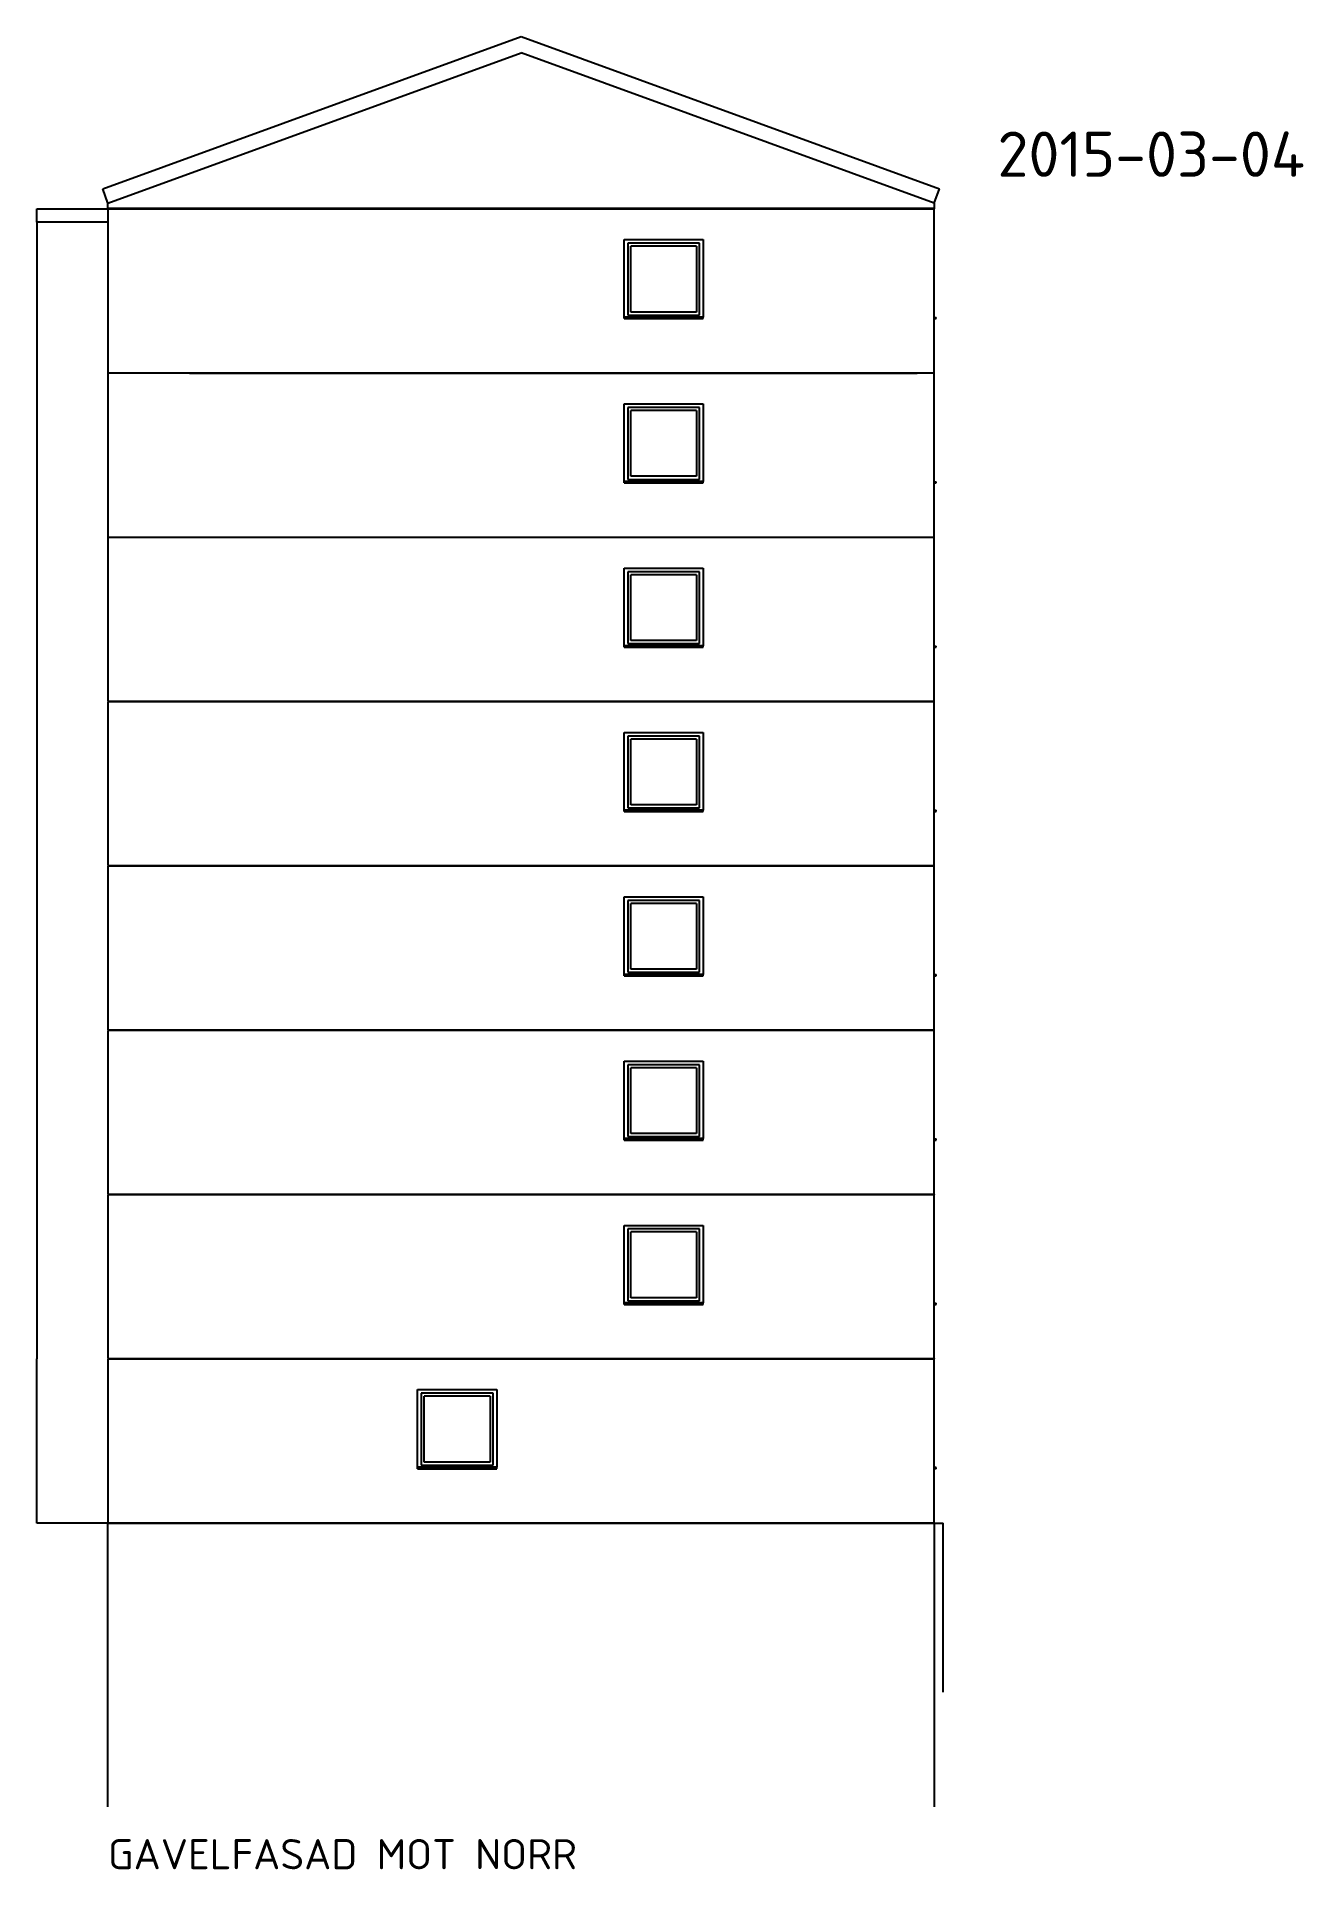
# Model space of a CAD drawing. Header units: millimetres. Extents: x 48 to 4070, y 10 to 629.
# Drawn here: x 3651 to 4070, y 10 to 616 of the extents above; entities that cross this region are included whole.
import ezdxf
from ezdxf.xclip import XClip

# ---------------------------------------------------------------- set-up
doc = ezdxf.new("R2010")
doc.units = ezdxf.units.MM
doc.header["$MEASUREMENT"] = 0
doc.header["$XCLIPFRAME"] = 0
for name, color, linetype in [('A--------P-', 7, 'Continuous'), ('A-01SC-----Ytterväggar2', 7, 'Continuous'), ('A1', 1, 'Continuous')]:
    doc.layers.add(name, color=color, linetype=linetype)
doc.layers.add('A-------K-N', color=5, linetype='Continuous', lineweight=0)
doc.styles.add('ISO', font='isocpeur_1.ttf')

msp = doc.modelspace()

# ---------------------------------------------------------------- texts
at = {"layer": 'A--------P-', "insert": (3674.830035439643, 9.637670053783884), "char_height": 10, "attachment_point": 7, "style": 'ISO'}
msp.add_mtext('\\A1;{\\fISOCPEUR|b0|i0|c0|p34;GAVELFASAD MOT NORR}', dxfattribs=at)
at = {"layer": 'A-------K-N', "insert": (3969.228305629675, 570.0186849545851), "char_height": 15, "attachment_point": 7, "style": 'ISO'}
msp.add_mtext('\\A1;{\\fISOCPEUR|b0|i0|c0|p34;2015-03-04}', dxfattribs=at)

# ---------------------------------------------------------------- blocks, each defined once
blk = doc.blocks.new('Drawing_4_4', base_point=(3678.292276052545, 68.26124447822558))
at = {"layer": 'A-01SC-----Ytterväggar2'}
for p, q in [((3674.83003200747, 555.0612458178937), (3651.230035439643, 555.0612458178937)), ((3651.230035439643, 555.0612458178937), (3651.230035439643, 505.0612416925251)), ((3651.230035439643, 505.0612416925251), (3651.230035439643, 450.6612464957228)), ((3700.030034855134, 505.0612416925251), (3700.030034855134, 505.1612486345439)), ((3700.030034855134, 504.9612434832116), (3700.030034855134, 505.0612416925251)), ((3651.230035439643, 450.6612464957228), (3651.230035439643, 396.261242566215)), ((3700.030034855134, 450.6612464957228), (3700.030034855134, 450.7612447050361)), ((3700.030034855134, 450.5612482864092), (3700.030034855134, 450.6612464957228)), ((3651.230035439643, 396.261242566215), (3651.230035439643, 341.8612473694126)), ((3700.030034855134, 396.261242566215), (3700.030034855134, 396.3612407755284)), ((3700.030034855134, 396.1612443569016), (3700.030034855134, 396.261242566215)), ((3651.230035439643, 341.8612473694126), (3651.230035439643, 287.4612434399049)), ((3700.030034855134, 341.8612473694126), (3700.030034855134, 341.9612455787261)), ((3700.030034855134, 341.7612404273939), (3700.030034855134, 341.8612473694126)), ((3651.230035439643, 287.4612434399049), (3651.230035439643, 233.0612482431026)), ((3700.030034855134, 287.4612434399049), (3700.030034855134, 287.5612416492183)), ((3700.030034855134, 287.3612452305915), (3700.030034855134, 287.4612434399049)), ((3651.230035439643, 233.0612482431026), (3651.230035439643, 178.6612443135948)), ((3700.030034855134, 233.0612482431026), (3700.030034855134, 233.161246452416)), ((3700.030034855134, 232.9612413010837), (3700.030034855134, 233.0612482431026)), ((3651.230035439643, 124.2612403840871), (3651.230035439643, 178.6612443135948)), ((3699.092273287837, 178.6612443135948), (3700.030034855134, 178.6612443135948)), ((3699.092273287837, 178.6612443135948), (3699.092273287837, 178.5612461042814)), ((3700.030034855134, 178.6612443135948), (3700.030034855134, 178.7612425229082)), ((3674.83003200747, 124.2612403840871), (3651.230035439643, 124.2612403840871)), ((3699.092273287837, 124.3612473261059), (3699.092273287837, 124.2612403840871))]:
    blk.add_line(p, q, dxfattribs=at)
at = {"layer": 'A1'}
for p, q in [((3673.119932510901, 566.0422822585078), (3811.561152658411, 616.4307695154383)), ((3811.561152658411, 616.4307695154383), (3950.00237280592, 566.0422822585078)), ((3674.83003200747, 561.3438247825751), (3811.561152658411, 611.109879730797)), ((3948.29227330935, 561.3438247825751), (3811.561152658411, 611.109879730797)), ((3674.83003200747, 561.3438247825751), (3673.119932510901, 566.0422822585078)), ((3948.29227330935, 561.3438247825751), (3950.00237280592, 566.0422822585078)), ((3651.230035439643, 559.461245622033), (3695.030037062409, 559.461245622033)), ((3651.230035439643, 555.0612458178937), (3651.230035439643, 559.461245622033)), ((3674.83003200747, 559.5612438313462), (3674.83003200747, 561.3438247825751)), ((3674.83003200747, 559.461245622033), (3674.83003200747, 559.5612438313462)), ((3948.29227330935, 559.5612438313462), (3674.83003200747, 559.5612438313462)), ((3674.83003200747, 559.3612474127194), (3674.83003200747, 505.1612486345439)), ((3948.29227330935, 559.3612474127194), (3674.83003200747, 559.3612474127194)), ((3680.430036521487, 559.461245622033), (3680.430036521487, 559.5612438313462)), ((3695.030037062409, 559.461245622033), (3695.030037062409, 559.5612438313462)), ((3695.030037062409, 559.3612474127194), (3695.030037062409, 559.461245622033)), ((3942.692277528039, 559.3612474127194), (3942.692277528039, 559.461245622033)), ((3942.692277528039, 559.461245622033), (3948.29227330935, 559.461245622033)), ((3948.29227330935, 561.3438247825751), (3948.29227330935, 559.5612438313462)), ((3948.29227330935, 559.5612438313462), (3948.29227330935, 559.461245622033)), ((3948.29227330935, 559.3612474127194), (3948.29227330935, 559.461245622033)), ((3948.29227330935, 505.1612486345439), (3948.29227330935, 559.3612474127194)), ((3845.643932428656, 549.2612448852501), (3871.843934834864, 549.2612448852501)), ((3845.643932428656, 548.0612401753729), (3845.643932428656, 549.2612448852501)), ((3845.643932428656, 524.2612471889186), (3845.643932428656, 548.0612401753729)), ((3846.843937138533, 548.0612401753729), (3846.843937138533, 524.2612471889186)), ((3870.643938857692, 548.0612401753729), (3846.843937138533, 548.0612401753729)), ((3847.843936697078, 525.2612467474637), (3847.843936697078, 547.0612406168278)), ((3869.643939299147, 547.0612406168278), (3847.843936697078, 547.0612406168278)), ((3869.643939299147, 547.0612406168278), (3869.643939299147, 525.2612467474637)), ((3870.643938857692, 524.2612471889186), (3870.643938857692, 548.0612401753729)), ((3871.843934834864, 549.2612448852501), (3871.843934834864, 548.0612401753729)), ((3871.843934834864, 548.0612401753729), (3871.843934834864, 524.2612471889186)), ((3845.643932428656, 523.5612422583138), (3845.643932428656, 524.2612471889186)), ((3845.643932428656, 523.5612422583138), (3845.643932428656, 523.5297957862382)), ((3871.843934834864, 523.5612422583138), (3845.643932428656, 523.5612422583138)), ((3845.643932428656, 523.5297957862382), (3871.843934834864, 523.5297957862382)), ((3845.643932428656, 523.0612424790413), (3845.643932428656, 523.5297957862382)), ((3845.643932428656, 523.0612424790413), (3871.843934834864, 523.0612424790413)), ((3846.843937138533, 524.2612471889186), (3870.643938857692, 524.2612471889186)), ((3869.643939299147, 525.2612467474637), (3847.843936697078, 525.2612467474637)), ((3871.843934834864, 524.2612471889186), (3871.843934834864, 523.5612422583138)), ((3871.843934834864, 523.5297957862382), (3871.843934834864, 523.5612422583138)), ((3871.843934834864, 523.0612424790413), (3871.843934834864, 523.5297957862382)), ((3948.29227330935, 523.5088372933247), (3948.892280030642, 523.4773908212491)), ((3948.29227330935, 523.0612424790413), (3948.892280030642, 523.0612424790413)), ((3948.892280030642, 523.0612424790413), (3948.892280030642, 523.4773908212491)), ((3674.83003200747, 505.1612486345439), (3948.29227330935, 505.1612486345439)), ((3674.83003200747, 504.9612434832116), (3674.83003200747, 450.7612447050361)), ((3948.29227330935, 504.9612434832116), (3674.83003200747, 504.9612434832116)), ((3701.830037553598, 505.1612486345439), (3701.830037553598, 505.0612416925251)), ((3701.830037553598, 505.0612416925251), (3942.692277528039, 505.0612416925251)), ((3942.692277528039, 505.0612416925251), (3942.692277528039, 505.1612486345439)), ((3942.692277528039, 504.9612434832116), (3942.692277528039, 505.0612416925251)), ((3948.29227330935, 505.0612416925251), (3948.29227330935, 505.1612486345439)), ((3948.29227330935, 504.9612434832116), (3948.29227330935, 505.0612416925251)), ((3948.29227330935, 450.7612447050361), (3948.29227330935, 504.9612434832116)), ((3845.643932428656, 494.8612409557424), (3871.843934834864, 494.8612409557424)), ((3845.643932428656, 493.6612449785705), (3845.643932428656, 494.8612409557424)), ((3845.643932428656, 469.8612432594108), (3845.643932428656, 493.6612449785705)), ((3846.843937138533, 493.6612449785705), (3846.843937138533, 469.8612432594108)), ((3870.643938857692, 493.6612449785705), (3846.843937138533, 493.6612449785705)), ((3847.843936697078, 470.8612428179559), (3847.843936697078, 492.6612454200254)), ((3869.643939299147, 492.6612454200254), (3847.843936697078, 492.6612454200254)), ((3869.643939299147, 492.6612454200254), (3869.643939299147, 470.8612428179559)), ((3870.643938857692, 469.8612432594108), (3870.643938857692, 493.6612449785705)), ((3871.843934834864, 494.8612409557424), (3871.843934834864, 493.6612449785705)), ((3871.843934834864, 493.6612449785705), (3871.843934834864, 469.8612432594108)), ((3845.643932428656, 469.1612470615114), (3845.643932428656, 469.8612432594108)), ((3845.643932428656, 469.1612470615114), (3845.643932428656, 469.1298005894359)), ((3871.843934834864, 469.1612470615114), (3845.643932428656, 469.1612470615114)), ((3845.643932428656, 469.1298005894359), (3871.843934834864, 469.1298005894359)), ((3845.643932428656, 468.6612472822389), (3845.643932428656, 469.1298005894359)), ((3845.643932428656, 468.6612472822389), (3871.843934834864, 468.6612472822389)), ((3846.843937138533, 469.8612432594108), (3870.643938857692, 469.8612432594108)), ((3869.643939299147, 470.8612428179559), (3847.843936697078, 470.8612428179559)), ((3871.843934834864, 469.8612432594108), (3871.843934834864, 469.1612470615114)), ((3871.843934834864, 469.1298005894359), (3871.843934834864, 469.1612470615114)), ((3871.843934834864, 468.6612472822389), (3871.843934834864, 469.1298005894359)), ((3948.29227330935, 469.108833363817), (3948.892280030642, 469.0773956244468)), ((3948.29227330935, 468.6612472822389), (3948.892280030642, 468.6612472822389)), ((3948.892280030642, 468.6612472822389), (3948.892280030642, 469.0773956244468)), ((3674.83003200747, 450.7612447050361), (3948.29227330935, 450.7612447050361)), ((3674.83003200747, 450.5612482864092), (3674.83003200747, 396.3612407755284)), ((3948.29227330935, 450.5612482864092), (3674.83003200747, 450.5612482864092)), ((3701.830037553598, 450.7612447050361), (3701.830037553598, 450.6612464957228)), ((3701.830037553598, 450.6612464957228), (3942.692277528039, 450.6612464957228)), ((3942.692277528039, 450.6612464957228), (3942.692277528039, 450.7612447050361)), ((3942.692277528039, 450.5612482864092), (3942.692277528039, 450.6612464957228)), ((3948.29227330935, 450.6612464957228), (3948.29227330935, 450.7612447050361)), ((3948.29227330935, 450.5612482864092), (3948.29227330935, 450.6612464957228)), ((3948.29227330935, 396.3612407755284), (3948.29227330935, 450.5612482864092)), ((3845.643932428656, 440.46124575894), (3871.843934834864, 440.46124575894)), ((3845.643932428656, 439.2612410490627), (3845.643932428656, 440.46124575894)), ((3845.643932428656, 415.4612480626085), (3845.643932428656, 439.2612410490627)), ((3846.843937138533, 439.2612410490627), (3846.843937138533, 415.4612480626085)), ((3870.643938857692, 439.2612410490627), (3846.843937138533, 439.2612410490627)), ((3847.843936697078, 416.4612476211536), (3847.843936697078, 438.2612414905176)), ((3869.643939299147, 438.2612414905176), (3847.843936697078, 438.2612414905176)), ((3869.643939299147, 438.2612414905176), (3869.643939299147, 416.4612476211536)), ((3870.643938857692, 415.4612480626085), (3870.643938857692, 439.2612410490627)), ((3871.843934834864, 440.46124575894), (3871.843934834864, 439.2612410490627)), ((3871.843934834864, 439.2612410490627), (3871.843934834864, 415.4612480626085)), ((3845.643932428656, 414.7612431320038), (3845.643932428656, 415.4612480626085)), ((3845.643932428656, 414.7612431320038), (3845.643932428656, 414.7297966599281)), ((3871.843934834864, 414.7612431320038), (3845.643932428656, 414.7612431320038)), ((3845.643932428656, 414.7297966599281), (3871.843934834864, 414.7297966599281)), ((3845.643932428656, 414.2612433527312), (3845.643932428656, 414.7297966599281)), ((3845.643932428656, 414.2612433527312), (3871.843934834864, 414.2612433527312)), ((3846.843937138533, 415.4612480626085), (3870.643938857692, 415.4612480626085)), ((3869.643939299147, 416.4612476211536), (3847.843936697078, 416.4612476211536)), ((3871.843934834864, 415.4612480626085), (3871.843934834864, 414.7612431320038)), ((3871.843934834864, 414.7297966599281), (3871.843934834864, 414.7612431320038)), ((3871.843934834864, 414.2612433527312), (3871.843934834864, 414.7297966599281)), ((3948.29227330935, 414.7088381670147), (3948.892280030642, 414.677391694939)), ((3948.29227330935, 414.2612433527312), (3948.892280030642, 414.2612433527312)), ((3948.892280030642, 414.2612433527312), (3948.892280030642, 414.677391694939)), ((3674.83003200747, 396.3612407755284), (3948.29227330935, 396.3612407755284)), ((3674.83003200747, 396.1612443569016), (3674.83003200747, 341.9612455787261)), ((3948.29227330935, 396.1612443569016), (3674.83003200747, 396.1612443569016)), ((3701.830037553598, 396.3612407755284), (3701.830037553598, 396.261242566215)), ((3701.830037553598, 396.261242566215), (3942.692277528039, 396.261242566215)), ((3942.692277528039, 396.261242566215), (3942.692277528039, 396.3612407755284)), ((3942.692277528039, 396.1612443569016), (3942.692277528039, 396.261242566215)), ((3948.29227330935, 396.261242566215), (3948.29227330935, 396.3612407755284)), ((3948.29227330935, 396.1612443569016), (3948.29227330935, 396.261242566215)), ((3948.29227330935, 341.9612455787261), (3948.29227330935, 396.1612443569016)), ((3845.643932428656, 386.0612418294323), (3871.843934834864, 386.0612418294323)), ((3845.643932428656, 384.8612458522604), (3845.643932428656, 386.0612418294323)), ((3845.643932428656, 361.0612441331007), (3845.643932428656, 384.8612458522604)), ((3846.843937138533, 384.8612458522604), (3846.843937138533, 361.0612441331007)), ((3870.643938857692, 384.8612458522604), (3846.843937138533, 384.8612458522604)), ((3847.843936697078, 362.0612436916458), (3847.843936697078, 383.8612462937153)), ((3869.643939299147, 383.8612462937153), (3847.843936697078, 383.8612462937153)), ((3869.643939299147, 383.8612462937153), (3869.643939299147, 362.0612436916458)), ((3870.643938857692, 361.0612441331007), (3870.643938857692, 384.8612458522604)), ((3871.843934834864, 386.0612418294323), (3871.843934834864, 384.8612458522604)), ((3871.843934834864, 384.8612458522604), (3871.843934834864, 361.0612441331007)), ((3845.643932428656, 360.3612479352014), (3845.643932428656, 361.0612441331007)), ((3845.643932428656, 360.3612479352014), (3845.643932428656, 360.3298014631258)), ((3871.843934834864, 360.3612479352014), (3845.643932428656, 360.3612479352014)), ((3845.643932428656, 360.3298014631258), (3871.843934834864, 360.3298014631258)), ((3845.643932428656, 359.8612481559289), (3845.643932428656, 360.3298014631258)), ((3845.643932428656, 359.8612481559289), (3871.843934834864, 359.8612481559289)), ((3846.843937138533, 361.0612441331007), (3870.643938857692, 361.0612441331007)), ((3869.643939299147, 362.0612436916458), (3847.843936697078, 362.0612436916458)), ((3871.843934834864, 361.0612441331007), (3871.843934834864, 360.3612479352014)), ((3871.843934834864, 360.3298014631258), (3871.843934834864, 360.3612479352014)), ((3871.843934834864, 359.8612481559289), (3871.843934834864, 360.3298014631258)), ((3948.29227330935, 360.3088342375069), (3948.892280030642, 360.2773877654313)), ((3948.29227330935, 359.8612481559289), (3948.892280030642, 359.8612481559289)), ((3948.892280030642, 359.8612481559289), (3948.892280030642, 360.2773877654313)), ((3674.83003200747, 341.9612455787261), (3948.29227330935, 341.9612455787261)), ((3674.83003200747, 341.7612404273939), (3674.83003200747, 287.5612416492183)), ((3948.29227330935, 341.7612404273939), (3674.83003200747, 341.7612404273939)), ((3701.830037553598, 341.9612455787261), (3701.830037553598, 341.8612473694126)), ((3701.830037553598, 341.8612473694126), (3942.692277528039, 341.8612473694126)), ((3942.692277528039, 341.8612473694126), (3942.692277528039, 341.9612455787261)), ((3942.692277528039, 341.7612404273939), (3942.692277528039, 341.8612473694126)), ((3948.29227330935, 341.8612473694126), (3948.29227330935, 341.9612455787261)), ((3948.29227330935, 341.7612404273939), (3948.29227330935, 341.8612473694126)), ((3948.29227330935, 287.5612416492183), (3948.29227330935, 341.7612404273939)), ((3845.643932428656, 331.6612466326299), (3871.843934834864, 331.6612466326299)), ((3845.643932428656, 330.4612419227527), (3845.643932428656, 331.6612466326299)), ((3845.643932428656, 306.661240203593), (3845.643932428656, 330.4612419227527)), ((3846.843937138533, 330.4612419227527), (3846.843937138533, 306.661240203593)), ((3870.643938857692, 330.4612419227527), (3846.843937138533, 330.4612419227527)), ((3847.843936697078, 307.6612484948434), (3847.843936697078, 329.4612423642076)), ((3869.643939299147, 329.4612423642076), (3847.843936697078, 329.4612423642076)), ((3869.643939299147, 329.4612423642076), (3869.643939299147, 307.6612484948434)), ((3870.643938857692, 306.661240203593), (3870.643938857692, 330.4612419227527)), ((3871.843934834864, 331.6612466326299), (3871.843934834864, 330.4612419227527)), ((3871.843934834864, 330.4612419227527), (3871.843934834864, 306.661240203593)), ((3845.643932428656, 305.9612440056936), (3845.643932428656, 306.661240203593)), ((3845.643932428656, 305.9612440056936), (3845.643932428656, 305.9297975336181)), ((3871.843934834864, 305.9612440056936), (3845.643932428656, 305.9612440056936)), ((3845.643932428656, 305.9297975336181), (3871.843934834864, 305.9297975336181)), ((3845.643932428656, 305.4612442264211), (3845.643932428656, 305.9297975336181)), ((3845.643932428656, 305.4612442264211), (3871.843934834864, 305.4612442264211)), ((3846.843937138533, 306.661240203593), (3870.643938857692, 306.661240203593)), ((3869.643939299147, 307.6612484948434), (3847.843936697078, 307.6612484948434)), ((3871.843934834864, 306.661240203593), (3871.843934834864, 305.9612440056936)), ((3871.843934834864, 305.9297975336181), (3871.843934834864, 305.9612440056936)), ((3871.843934834864, 305.4612442264211), (3871.843934834864, 305.9297975336181)), ((3948.29227330935, 305.9088390407046), (3948.892280030642, 305.877392568629)), ((3948.29227330935, 305.4612442264211), (3948.892280030642, 305.4612442264211)), ((3948.892280030642, 305.4612442264211), (3948.892280030642, 305.877392568629)), ((3674.83003200747, 287.5612416492183), (3948.29227330935, 287.5612416492183)), ((3674.83003200747, 287.3612452305915), (3674.83003200747, 233.161246452416)), ((3948.29227330935, 287.3612452305915), (3674.83003200747, 287.3612452305915)), ((3701.830037553598, 287.5612416492183), (3701.830037553598, 287.4612434399049)), ((3701.830037553598, 287.4612434399049), (3942.692277528039, 287.4612434399049)), ((3942.692277528039, 287.4612434399049), (3942.692277528039, 287.5612416492183)), ((3942.692277528039, 287.3612452305915), (3942.692277528039, 287.4612434399049)), ((3948.29227330935, 287.4612434399049), (3948.29227330935, 287.5612416492183)), ((3948.29227330935, 287.3612452305915), (3948.29227330935, 287.4612434399049)), ((3948.29227330935, 233.161246452416), (3948.29227330935, 287.3612452305915)), ((3845.643932428656, 277.2612427031223), (3871.843934834864, 277.2612427031223)), ((3845.643932428656, 276.0612467259503), (3845.643932428656, 277.2612427031223)), ((3845.643932428656, 252.2612450067907), (3845.643932428656, 276.0612467259503)), ((3846.843937138533, 276.0612467259503), (3846.843937138533, 252.2612450067907)), ((3870.643938857692, 276.0612467259503), (3846.843937138533, 276.0612467259503)), ((3847.843936697078, 253.2612445653357), (3847.843936697078, 275.0612471674052)), ((3869.643939299147, 275.0612471674052), (3847.843936697078, 275.0612471674052)), ((3869.643939299147, 275.0612471674052), (3869.643939299147, 253.2612445653357)), ((3870.643938857692, 252.2612450067907), (3870.643938857692, 276.0612467259503)), ((3871.843934834864, 277.2612427031223), (3871.843934834864, 276.0612467259503)), ((3871.843934834864, 276.0612467259503), (3871.843934834864, 252.2612450067907)), ((3845.643932428656, 251.5612488088913), (3845.643932428656, 252.2612450067907)), ((3845.643932428656, 251.5612488088913), (3845.643932428656, 251.5298023368157)), ((3871.843934834864, 251.5612488088913), (3845.643932428656, 251.5612488088913)), ((3845.643932428656, 251.5298023368157), (3871.843934834864, 251.5298023368157)), ((3845.643932428656, 251.0612402969134), (3845.643932428656, 251.5298023368157)), ((3845.643932428656, 251.0612402969134), (3871.843934834864, 251.0612402969134)), ((3846.843937138533, 252.2612450067907), (3870.643938857692, 252.2612450067907)), ((3869.643939299147, 253.2612445653357), (3847.843936697078, 253.2612445653357)), ((3871.843934834864, 252.2612450067907), (3871.843934834864, 251.5612488088913)), ((3871.843934834864, 251.5298023368157), (3871.843934834864, 251.5612488088913)), ((3871.843934834864, 251.0612402969134), (3871.843934834864, 251.5298023368157)), ((3948.29227330935, 251.5088351111968), (3948.892280030642, 251.4773886391213)), ((3948.29227330935, 251.0612402969134), (3948.892280030642, 251.0612402969134)), ((3948.892280030642, 251.0612402969134), (3948.892280030642, 251.4773886391213)), ((3674.83003200747, 233.161246452416), (3948.29227330935, 233.161246452416)), ((3674.83003200747, 232.9612413010837), (3674.83003200747, 178.7612425229082)), ((3948.29227330935, 232.9612413010837), (3674.83003200747, 232.9612413010837)), ((3701.830037553598, 233.161246452416), (3701.830037553598, 233.0612482431026)), ((3701.830037553598, 233.0612482431026), (3942.692277528039, 233.0612482431026)), ((3942.692277528039, 233.0612482431026), (3942.692277528039, 233.161246452416)), ((3942.692277528039, 233.0612482431026), (3942.692277528039, 232.9612413010837)), ((3948.29227330935, 233.0612482431026), (3948.29227330935, 233.161246452416)), ((3948.29227330935, 233.0612482431026), (3948.29227330935, 232.9612413010837)), ((3948.29227330935, 178.7612425229082), (3948.29227330935, 232.9612413010837)), ((3845.643932428656, 222.8612475063199), (3871.843934834864, 222.8612475063199)), ((3845.643932428656, 221.6612427964426), (3845.643932428656, 222.8612475063199)), ((3845.643932428656, 197.861241077283), (3845.643932428656, 221.6612427964426)), ((3846.843937138533, 221.6612427964426), (3846.843937138533, 197.861241077283)), ((3870.643938857692, 221.6612427964426), (3846.843937138533, 221.6612427964426)), ((3847.843936697078, 198.861240635828), (3847.843936697078, 220.6612432378975)), ((3869.643939299147, 220.6612432378975), (3847.843936697078, 220.6612432378975)), ((3869.643939299147, 220.6612432378975), (3869.643939299147, 198.861240635828)), ((3870.643938857692, 197.861241077283), (3870.643938857692, 221.6612427964426)), ((3871.843934834864, 222.8612475063199), (3871.843934834864, 221.6612427964426)), ((3871.843934834864, 221.6612427964426), (3871.843934834864, 197.861241077283)), ((3845.643932428656, 197.1612448793836), (3845.643932428656, 197.861241077283)), ((3845.643932428656, 197.1612448793836), (3845.643932428656, 197.129798407308)), ((3871.843934834864, 197.1612448793836), (3845.643932428656, 197.1612448793836)), ((3845.643932428656, 197.129798407308), (3871.843934834864, 197.129798407308)), ((3845.643932428656, 196.661245100111), (3845.643932428656, 197.129798407308)), ((3845.643932428656, 196.661245100111), (3871.843934834864, 196.661245100111)), ((3846.843937138533, 197.861241077283), (3870.643938857692, 197.861241077283)), ((3869.643939299147, 198.861240635828), (3847.843936697078, 198.861240635828)), ((3871.843934834864, 197.861241077283), (3871.843934834864, 197.1612448793836)), ((3871.843934834864, 197.129798407308), (3871.843934834864, 197.1612448793836)), ((3871.843934834864, 196.661245100111), (3871.843934834864, 197.129798407308)), ((3948.29227330935, 197.1088399143945), (3948.892280030642, 197.0773934423189)), ((3948.29227330935, 196.661245100111), (3948.892280030642, 196.661245100111)), ((3948.892280030642, 196.661245100111), (3948.892280030642, 197.0773934423189)), ((3674.83003200747, 178.7612425229082), (3948.29227330935, 178.7612425229082)), ((3674.83003200747, 178.5612461042814), (3674.83003200747, 124.3612473261059)), ((3948.29227330935, 178.5612461042814), (3674.83003200747, 178.5612461042814)), ((3701.830037553598, 178.7612425229082), (3701.830037553598, 178.6612443135948)), ((3701.830037553598, 178.6612443135948), (3942.692277528039, 178.6612443135948)), ((3942.692277528039, 178.7612425229082), (3942.692277528039, 178.6612443135948)), ((3942.692277528039, 178.5612461042814), (3942.692277528039, 178.6612443135948)), ((3948.29227330935, 178.7612425229082), (3948.29227330935, 178.6612443135948)), ((3948.29227330935, 178.5612461042814), (3948.29227330935, 178.6612443135948)), ((3948.29227330935, 124.3612473261059), (3948.29227330935, 178.5612461042814)), ((3777.278376469539, 168.4612435768121), (3803.478378875747, 168.4612435768121)), ((3777.278376469539, 167.2612475996402), (3777.278376469539, 168.4612435768121)), ((3777.278376469539, 143.4612458804806), (3777.278376469539, 167.2612475996402)), ((3778.47837244671, 167.2612475996402), (3778.47837244671, 143.4612458804806)), ((3802.27837416587, 167.2612475996402), (3778.47837244671, 167.2612475996402)), ((3779.478372005255, 144.4612454390256), (3779.478372005255, 166.2612480410952)), ((3801.278374607325, 166.2612480410952), (3779.478372005255, 166.2612480410952)), ((3801.278374607325, 166.2612480410952), (3801.278374607325, 144.4612454390256)), ((3802.27837416587, 143.4612458804806), (3802.27837416587, 167.2612475996402)), ((3803.478378875747, 168.4612435768121), (3803.478378875747, 167.2612475996402)), ((3803.478378875747, 167.2612475996402), (3803.478378875747, 143.4612458804806)), ((3777.278376469539, 142.7612409498758), (3777.278376469539, 143.4612458804806)), ((3777.278376469539, 142.7612409498758), (3777.278376469539, 142.7298032105056)), ((3803.478378875747, 142.7612409498758), (3777.278376469539, 142.7612409498758)), ((3777.278376469539, 142.7298032105056), (3803.478378875747, 142.7298032105056)), ((3777.278376469539, 142.2612411706033), (3777.278376469539, 142.7298032105056)), ((3777.278376469539, 142.2612411706033), (3803.478378875747, 142.2612411706033)), ((3778.47837244671, 143.4612458804806), (3802.27837416587, 143.4612458804806)), ((3801.278374607325, 144.4612454390256), (3779.478372005255, 144.4612454390256)), ((3803.478378875747, 143.4612458804806), (3803.478378875747, 142.7612409498758)), ((3803.478378875747, 142.7298032105056), (3803.478378875747, 142.7612409498758)), ((3803.478378875747, 142.2612411706033), (3803.478378875747, 142.7298032105056)), ((3948.892280030642, 142.6773895128111), (3948.29227330935, 142.7088359848868)), ((3948.892280030642, 142.2612411706033), (3948.29227330935, 142.2612411706033)), ((3948.892280030642, 142.2612411706033), (3948.892280030642, 142.6773895128111)), ((3674.83003200747, 124.3612473261059), (3948.29227330935, 124.3612473261059)), ((3674.83003200747, 124.2612403840871), (3948.29227330935, 124.2612403840871)), ((3674.83003200747, 68.26124764015373), (3674.83003200747, 124.2612403840871)), ((3700.092272846382, 124.3612473261059), (3700.092272846382, 124.2612403840871)), ((3701.492273974886, 124.3612473261059), (3701.492273974886, 124.2612403840871)), ((3702.492273533431, 124.3612473261059), (3702.492273533431, 124.2612403840871)), ((3704.092279813267, 124.2612403840871), (3704.092279813267, 124.3612473261059)), ((3942.692277528039, 124.2612403840871), (3942.692277528039, 124.3612473261059)), ((3948.29227330935, 124.2612403840871), (3948.29227330935, 124.3612473261059)), ((3948.29227330935, 124.2612403840871), (3948.29227330935, 68.26124764015373)), ((3948.29227330935, 124.2612403840871), (3951.292271984985, 124.2612403840871)), ((3951.292271984985, 68.26124764015373), (3951.292271984985, 124.2612403840871)), ((3674.83004005372, 30.38938632713157), (3674.83004005372, 68.26124716085103)), ((3948.29227755159, 68.26124716085103), (3948.29227755159, 30.38938632713157)), ((3951.292280416606, 30.38938632713157), (3951.292280416606, 68.26124716085103))]:
    blk.add_line(p, q, dxfattribs=at)

# ---------------------------------------------------------------- block references
at = {"layer": 'A--------P-'}
ref = msp.add_blockref('Drawing_4_4', (3678.292276052545, 68.26124447822558), dxfattribs=at)
XClip(ref).set_block_clipping_path([(3651.230035439643, 30.38939066878638), (3951.292276052545, 616.4307695154382)])

msp.set_redraw_order([(e.dxf.handle, doc.entitydb.next_handle()) for e in msp.query("TEXT MTEXT ATTDEF DIMENSION ARC_DIMENSION")])  # texts and dimensions are drawn at this point

doc.saveas('drawing.dxf')
